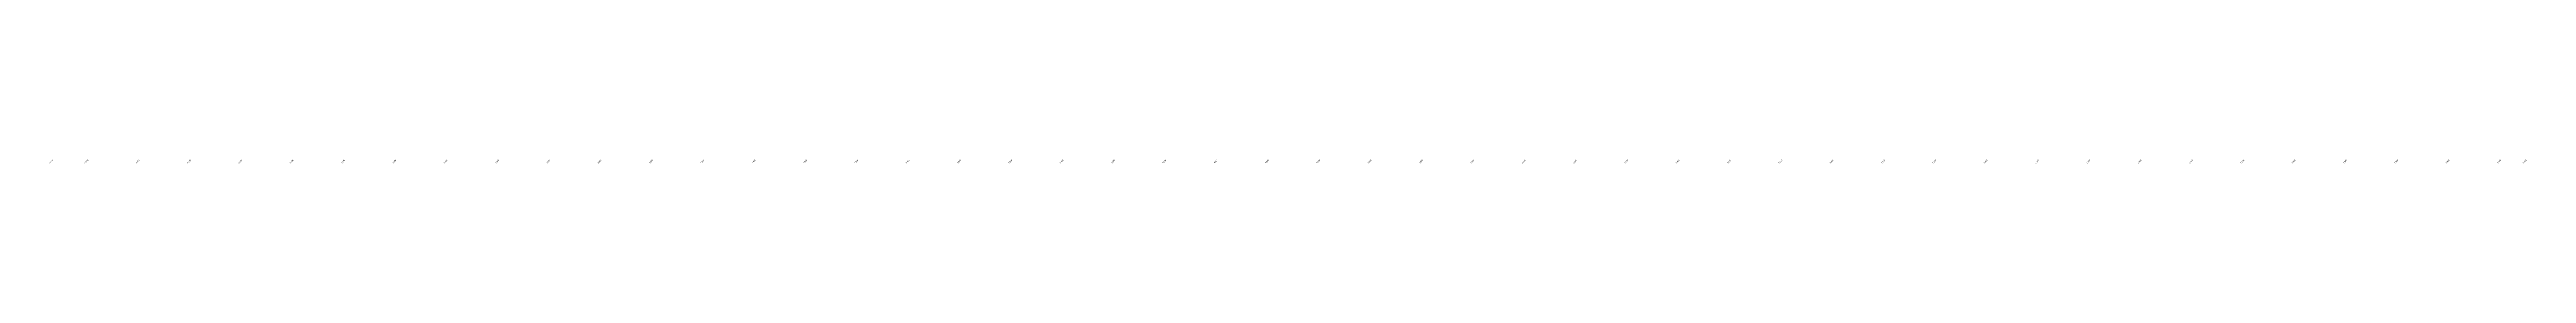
# Model space of a CAD drawing. Header units: metres. Extents: x 286386 to 287779, y 2079267 to 2080589.
# Drawn here: x 286726 to 287691, y 2079699 to 2079701 of the extents above; entities that cross this region are included whole.
import ezdxf
from ezdxf.enums import TextEntityAlignment as Align

# ---------------------------------------------------------------- set-up
doc = ezdxf.new("R2010")
doc.units = ezdxf.units.M
doc.header["$MEASUREMENT"] = 0
doc.layers.add('ESElevation', color=150, linetype='Continuous')

msp = doc.modelspace()

# ---------------------------------------------------------------- texts
at = {"layer": 'ESElevation'}
for s, p in [('-0.500', (286726.34, 2079700)), ('-0.500', (286740, 2079700)), ('-0.492', (286760, 2079700)), ('-0.259', (286780, 2079700)), ('0.134', (286800, 2079700)), ('0.135', (286820, 2079700)), ('0.145', (286840, 2079700)), ('0.155', (286860, 2079700)), ('0.164', (286880, 2079700)), ('0.199', (286900, 2079700)), ('0.737', (286920, 2079700)), ('2.554', (286940, 2079700)), ('3.659', (286960, 2079700)), ('4.304', (286980, 2079700)), ('4.469', (287000, 2079700)), ('4.523', (287020, 2079700)), ('4.806', (287040, 2079700)), ('5.431', (287060, 2079700)), ('5.500', (287080, 2079700)), ('5.500', (287100, 2079700)), ('5.483', (287120, 2079700)), ('5.059', (287140, 2079700)), ('4.675', (287160, 2079700)), ('4.524', (287180, 2079700)), ('4.560', (287200, 2079700)), ('4.979', (287220, 2079700)), ('5.530', (287240, 2079700)), ('5.553', (287260, 2079700)), ('5.907', (287280, 2079700)), ('6.315', (287300, 2079700)), ('6.307', (287320, 2079700)), ('5.970', (287340, 2079700)), ('5.495', (287360, 2079700)), ('5.327', (287380, 2079700)), ('5.312', (287400, 2079700)), ('5.297', (287420, 2079700)), ('5.219', (287440, 2079700)), ('5.340', (287460, 2079700)), ('5.698', (287480, 2079700)), ('6.292', (287500, 2079700)), ('6.443', (287520, 2079700)), ('6.500', (287540, 2079700)), ('6.443', (287560, 2079700)), ('5.851', (287580, 2079700)), ('5.500', (287600, 2079700)), ('5.500', (287620, 2079700)), ('5.500', (287640, 2079700)), ('5.500', (287660, 2079700)), ('5.483', (287680, 2079700)), ('5.423', (287690, 2079700))]:
    msp.add_text(s, height=0.5, rotation=45, dxfattribs=at).set_placement(p, align=Align.MIDDLE_CENTER)

doc.saveas('drawing.dxf')
